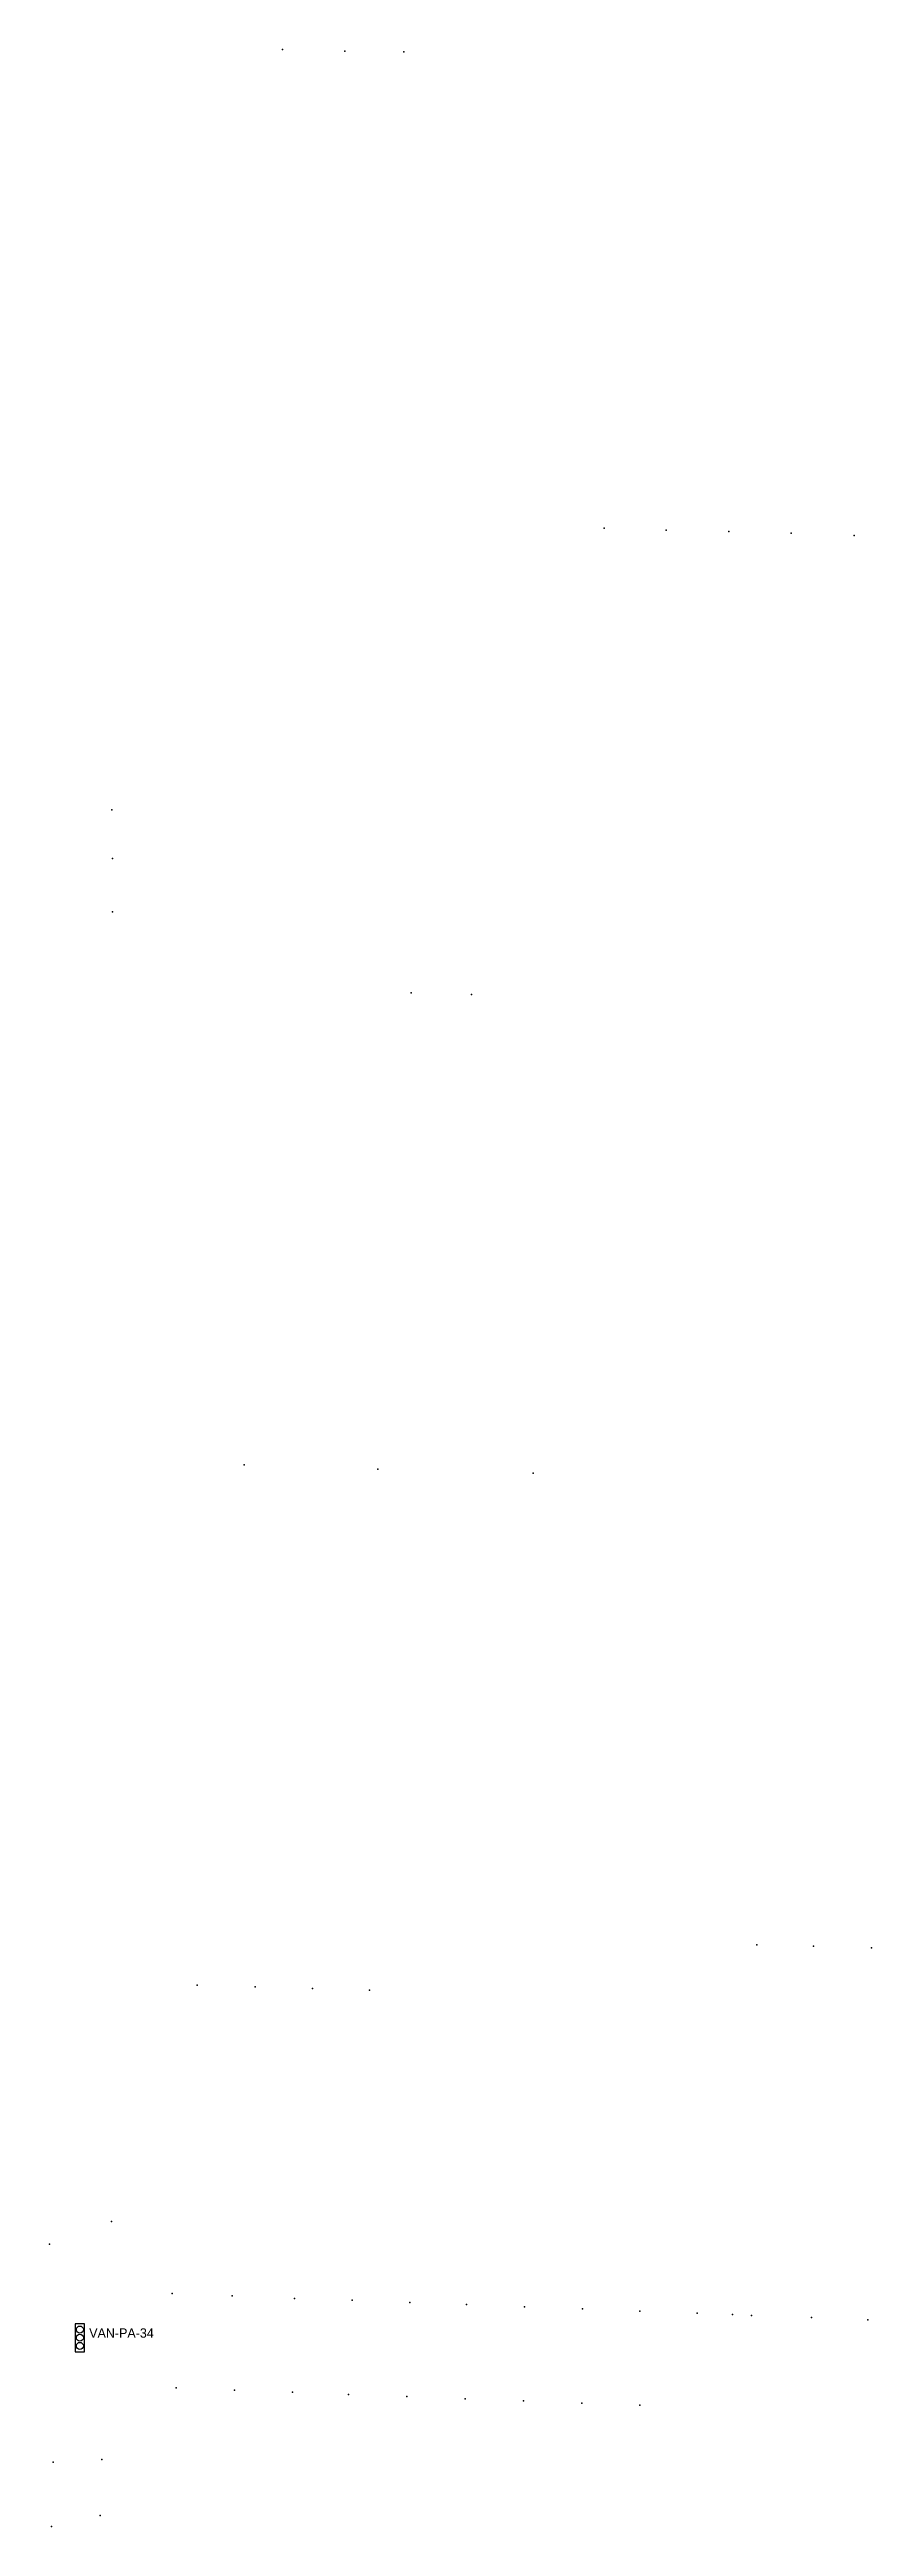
# Model space of a CAD drawing. Header units: inches. Extents: x 486474 to 494239, y 5455982 to 5460069.
# Drawn here: x 492030 to 492206, y 5456671 to 5457201 of the extents above; entities that cross this region are included whole.
import ezdxf

# ---------------------------------------------------------------- set-up
doc = ezdxf.new("R2010")
doc.units = ezdxf.units.IN
doc.header["$MEASUREMENT"] = 0
doc.layers.add('Parking Meters', color=10, linetype='Continuous')
doc.layers.add('Traffic Signals', color=10, linetype='Continuous')

msp = doc.modelspace()

# ---------------------------------------------------------------- texts
at = {"layer": 'Traffic Signals', "color": 1}
msp.add_text('VAN-PA-34', height=2, dxfattribs=at).set_placement((492038.58, 5456711.27))

# ---------------------------------------------------------------- linework, layer by layer
at = {"layer": 'Parking Meters', "color": 7}
for p in [(492079.97, 5457201.28), (492079.97, 5457201.28), (492093.31, 5457200.92), (492093.31, 5457200.92), (492105.92, 5457200.8), (492105.92, 5457200.8), (492148.83, 5457098.79), (492162.11, 5457098.33), (492162.11, 5457098.33), (492175.49, 5457098.07), (492175.49, 5457098.07), (492188.85, 5457097.73), (492188.85, 5457097.73), (492202.36, 5457097.21), (492202.36, 5457097.21), (492043.42, 5457038.46), (492043.54, 5457028.03), (492043.54, 5457028.03), (492043.54, 5457016.61), (492043.54, 5457016.61), (492107.51, 5456999.25), (492120.42, 5456998.95), (492120.42, 5456998.95), (492071.72, 5456898.17), (492071.72, 5456898.17), (492100.37, 5456897.27), (492100.37, 5456897.27), (492133.62, 5456896.41), (492181.49, 5456795.44), (492193.6, 5456795.11), (492193.6, 5456795.11), (492206.04, 5456794.74), (492206.04, 5456794.74), (492061.66, 5456786.79), (492061.66, 5456786.79), (492074.09, 5456786.43), (492074.09, 5456786.43), (492086.38, 5456786.07), (492086.38, 5456786.07), (492098.61, 5456785.73), (492043.35, 5456736.15), (492043.35, 5456736.15), (492030.09, 5456731.33), (492056.32, 5456720.71), (492069.2, 5456720.21), (492069.2, 5456720.21), (492082.51, 5456719.69), (492082.51, 5456719.69), (492094.88, 5456719.3), (492094.88, 5456719.3), (492107.2, 5456718.82), (492107.2, 5456718.82), (492119.38, 5456718.37), (492119.38, 5456718.37), (492131.78, 5456717.85), (492131.78, 5456717.85), (492144.18, 5456717.43), (492144.18, 5456717.43), (492156.45, 5456716.96), (492156.45, 5456716.96), (492168.71, 5456716.5), (492168.71, 5456716.5), (492176.31, 5456716.23), (492180.33, 5456716.03), (492193.21, 5456715.59), (492193.21, 5456715.59), (492205.28, 5456715.11), (492205.28, 5456715.11), (492057.2, 5456700.55), (492057.2, 5456700.55), (492069.69, 5456700.06), (492069.69, 5456700.06), (492082.09, 5456699.59), (492082.09, 5456699.59), (492094.11, 5456699.11), (492094.11, 5456699.11), (492106.58, 5456698.69), (492106.58, 5456698.69), (492119.04, 5456698.19), (492119.04, 5456698.19), (492131.58, 5456697.74), (492131.58, 5456697.74), (492144.01, 5456697.28), (492144.01, 5456697.28), (492156.43, 5456696.83), (492030.9, 5456684.62), (492030.9, 5456684.62), (492041.31, 5456685.16), (492041.31, 5456685.16), (492040.94, 5456673.22), (492040.94, 5456673.22), (492030.54, 5456670.85), (492030.54, 5456670.85)]:
    msp.add_point(p, dxfattribs=at)
at = {"layer": 'Traffic Signals', "color": 1}
msp.add_lwpolyline([(492035.58, 5456708.27), (492037.58, 5456708.27), (492037.58, 5456714.27), (492035.58, 5456714.27)], close=True, dxfattribs=at)
for centre in [(492036.58, 5456713.02), (492036.58, 5456711.27), (492036.58, 5456709.52)]:
    msp.add_circle(centre, 0.75, dxfattribs=at)

msp.set_redraw_order([(e.dxf.handle, doc.entitydb.next_handle()) for e in msp.query("TEXT MTEXT ATTDEF DIMENSION ARC_DIMENSION")])  # texts and dimensions are drawn at this point

doc.saveas('drawing.dxf')
